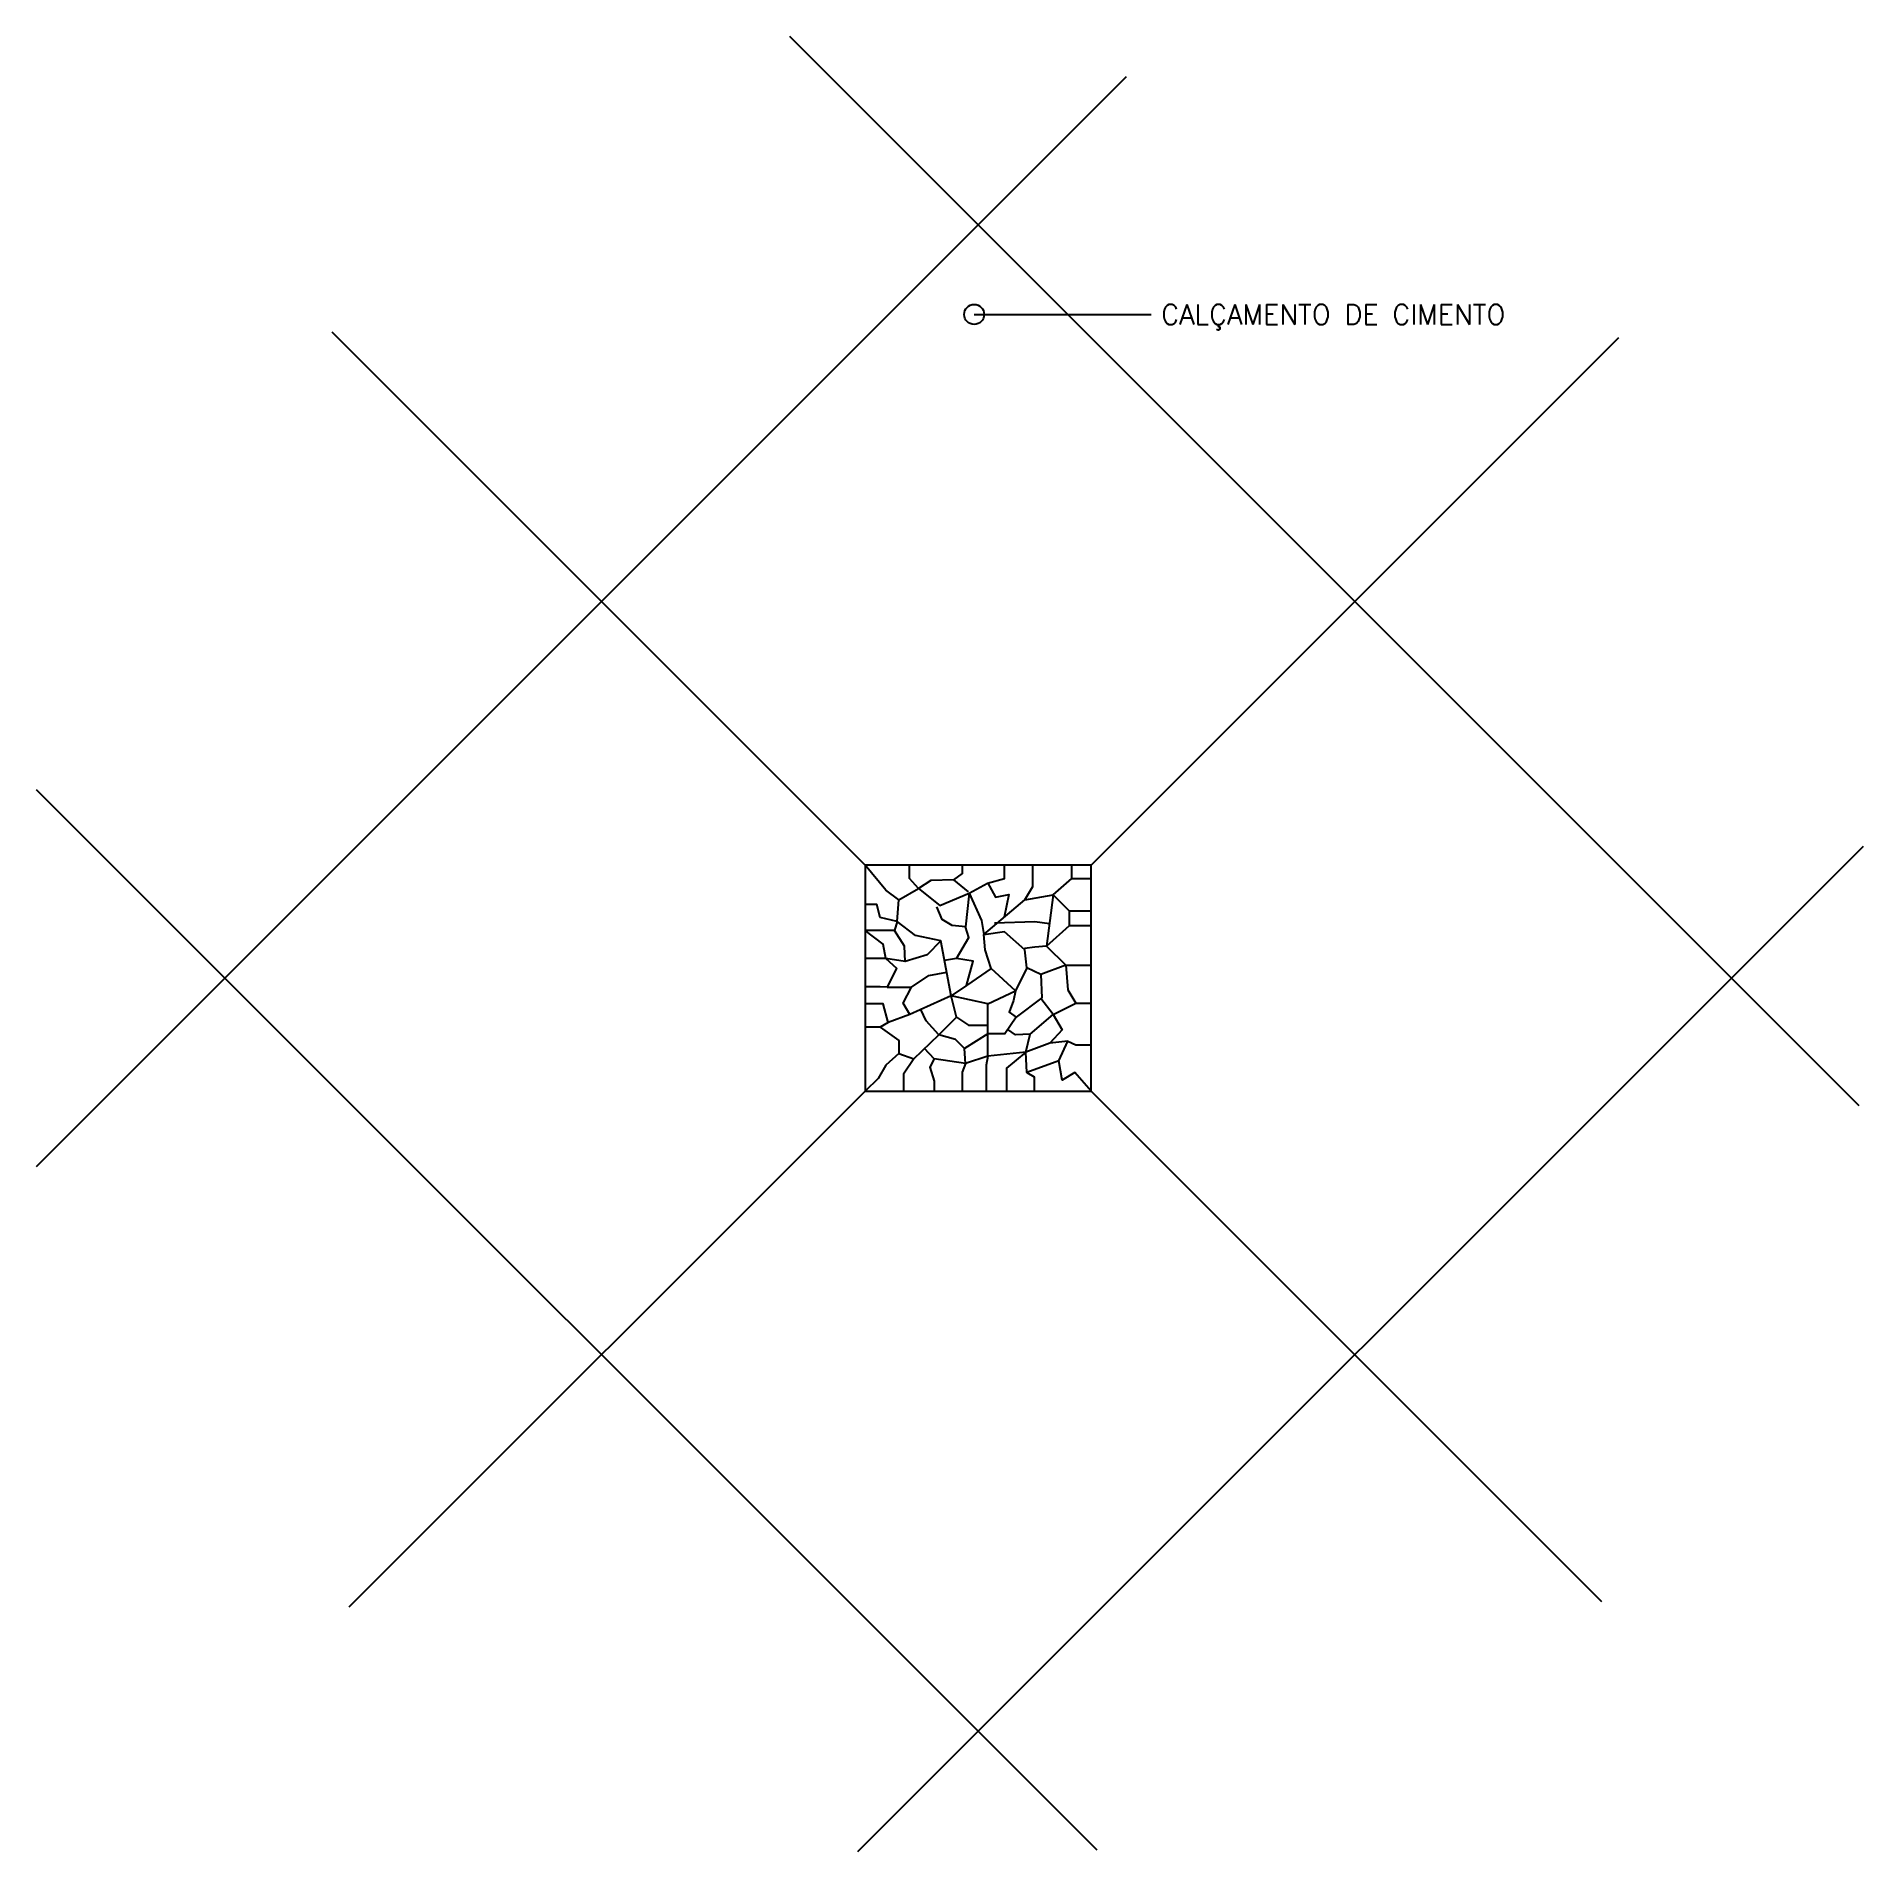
# Model space of a CAD drawing. Header units: millimetres. Extents: x 71 to 407, y 12 to 405.
# Drawn here: x 284.77 to 301.92, y 376.78 to 393.81 of the extents above; entities that cross this region are included whole.
import ezdxf

# ---------------------------------------------------------------- set-up
doc = ezdxf.new("R2010")
doc.units = ezdxf.units.MM
doc.header["$LTSCALE"] = 0.25
for name, color, linetype in [('COTAS', 240, 'Continuous'), ('pisos-concreto', 9, 'Continuous'), ('PISTA DE CAMINHADA', 150, 'Continuous')]:
    doc.layers.add(name, color=color, linetype=linetype)
doc.styles.get("Standard").update_dxf_attribs({"font": 'romans.shx'})
doc.dimstyles.new('100', dxfattribs={"dimscale": 1.25, "dimtxt": 0.15, "dimasz": 0.15, "dimexe": 0.15, "dimexo": 0.15, "dimgap": 0.075, "dimtad": 1, "dimzin": 4, "dimdsep": 46, "dimtxsty": 'Standard', "dimblk1": 'OBLIQUE', "dimblk2": 'OBLIQUE', "dimsah": 1, "dimcen": 0.09, "dimdle": 0.15, "dimclrd": 256, "dimclre": 256, "dimclrt": 7, "dimadec": 0, "dimazin": 0, "dimtfac": 1, "dimtmove": 2, "dimatfit": 3, "dimldrblk": 'ORIGIN', "dimfxl": 1, "dimtolj": 1, "dimtzin": 4, "dimlwd": -1, "dimarcsym": 0})

msp = doc.modelspace()

# ---------------------------------------------------------------- texts
at = {"layer": 'COTAS', "color": 7, "insert": (295.324, 391.3), "char_height": 0.1875, "attachment_point": 1}
msp.add_mtext('CALÇAMENTO DE CIMENTO', dxfattribs=at)

# ---------------------------------------------------------------- blocks, each defined once
blk = doc.blocks.new('_OBLIQUE')
at = {"color": 0, "linetype": 'ByBlock'}
blk.add_line((-0.5, -0.5), (0.5, 0.5), dxfattribs=at)
blk = doc.blocks.new('_Origin')
at = {"color": 0, "linetype": 'ByBlock', "lineweight": -2}
blk.add_line((0, 0), (-1, 0), dxfattribs=at)
blk.add_circle((0, 0), 0.5, dxfattribs=at)

# ---------------------------------------------------------------- linework, layer by layer
at = {"layer": 'pisos-concreto'}
for p, q in [((301.876, 383.778), (291.838, 393.815)), ((284.767, 383.208), (294.999, 393.44)), ((292.546, 386.037), (287.543, 391.039)), ((294.667, 386.037), (299.62, 390.99)), ((294.723, 376.788), (284.767, 386.744)), ((292.478, 376.777), (301.916, 386.215)), ((287.703, 379.073), (292.546, 383.915)), ((299.462, 379.121), (294.667, 383.915))]:
    msp.add_line(p, q, dxfattribs=at)
for points in [[(294.667, 383.915), (294.514, 384.089), (294.394, 384.019), (294.364, 384.199), (294.063, 384.089), (294.053, 384.279), (293.698, 384.244), (293.698, 384.735), (293.352, 384.81), (293.257, 385.326), (293.017, 385.376), (292.846, 385.506), (292.862, 385.711), (292.741, 385.801), (292.546, 386.037)], [(293.047, 385.817), (292.962, 385.912), (292.962, 386.037)], [(293.378, 385.897), (293.458, 385.957), (293.458, 386.037)], [(293.695, 385.868), (293.853, 385.912), (293.853, 386.037)], [(294.044, 385.712), (294.119, 385.837), (294.119, 386.037)], [(294.485, 385.912), (294.485, 386.037)], [(293.516, 385.787), (293.378, 385.897), (293.162, 385.892), (293.047, 385.817)], [(293.523, 385.772), (293.695, 385.868)], [(293.693, 385.872), (293.768, 385.737), (293.893, 385.762), (293.851, 385.549)], [(294.309, 385.757), (294.485, 385.912), (294.667, 385.912)], [(292.862, 385.711), (293.047, 385.817), (293.247, 385.656), (293.523, 385.772), (293.638, 385.516), (293.658, 385.386), (294.044, 385.712), (294.309, 385.757), (294.249, 385.276), (294.429, 385.096), (294.667, 385.096)], [(293.523, 385.772), (293.488, 385.456)], [(294.309, 385.757), (294.459, 385.607), (294.667, 385.607)], [(292.846, 385.506), (292.686, 385.546), (292.656, 385.666), (292.546, 385.666)], [(293.402, 385.16), (293.518, 385.356), (293.488, 385.456), (293.362, 385.471), (293.267, 385.526), (293.218, 385.644)], [(294.459, 385.607), (294.459, 385.471)], [(292.846, 385.506), (292.821, 385.421), (292.546, 385.421)], [(292.921, 385.13), (292.741, 385.16), (292.716, 385.295), (292.546, 385.421)], [(293.257, 385.326), (293.127, 385.195), (292.921, 385.13), (292.916, 385.276), (292.821, 385.421)], [(293.728, 385.065), (293.673, 385.241), (293.658, 385.386)], [(294.063, 385.071), (294.043, 385.241), (293.853, 385.411), (293.659, 385.381)], [(293.76, 385.495), (294.139, 385.506), (294.276, 385.489)], [(294.249, 385.276), (294.464, 385.471), (294.667, 385.471)], [(294.249, 385.276), (294.139, 385.266), (294.042, 385.255)], [(292.741, 385.16), (292.546, 385.16)], [(292.741, 385.16), (292.841, 385.07), (292.751, 384.89), (292.686, 384.895), (292.546, 384.895)], [(292.751, 384.89), (292.981, 384.89), (293.142, 385), (293.311, 385.031)], [(293.497, 384.905), (293.558, 385.135), (293.402, 385.16), (293.291, 385.14)], [(293.958, 384.855), (293.728, 385.065), (293.497, 384.905), (293.352, 384.81)], [(294.429, 385.096), (294.194, 385.01), (294.204, 384.79), (293.963, 384.61), (293.858, 384.454), (293.698, 384.454)], [(294.194, 385.01), (294.063, 385.071), (293.958, 384.855)], [(294.429, 385.096), (294.449, 384.865), (294.524, 384.74)], [(293.352, 384.81), (292.966, 384.634), (292.901, 384.74), (292.981, 384.89)], [(293.698, 384.735), (293.958, 384.855), (293.938, 384.765), (293.898, 384.655), (293.964, 384.61)], [(292.966, 384.634), (292.761, 384.559), (292.716, 384.734), (292.546, 384.734)], [(293.001, 384.219), (293.237, 384.444), (293.117, 384.574), (293.068, 384.681)], [(293.237, 384.444), (293.402, 384.609), (293.352, 384.81)], [(294.093, 384.449), (294.309, 384.635), (294.196, 384.785)], [(294.309, 384.635), (294.524, 384.74), (294.667, 384.74)], [(292.761, 384.559), (292.686, 384.514), (292.546, 384.514)], [(292.686, 384.514), (292.861, 384.389), (292.861, 384.269), (293.001, 384.219), (292.906, 384.073), (292.906, 383.915)], [(293.402, 384.609), (293.517, 384.534), (293.698, 384.534)], [(294.053, 384.279), (294.093, 384.449), (293.958, 384.444), (293.885, 384.494)], [(294.309, 384.635), (294.394, 384.49), (294.279, 384.364), (294.053, 384.279)], [(293.487, 384.174), (293.192, 384.219), (293.101, 384.314)], [(293.698, 384.454), (293.477, 384.314), (293.392, 384.399), (293.237, 384.444)], [(293.698, 384.244), (293.487, 384.174), (293.477, 384.314)], [(294.364, 384.199), (294.449, 384.384), (294.279, 384.364)], [(294.449, 384.384), (294.524, 384.349), (294.667, 384.349)], [(292.861, 384.269), (292.741, 384.158), (292.666, 384.033), (292.546, 383.915)], [(293.192, 384.219), (293.152, 384.139), (293.192, 384.008), (293.192, 383.915)], [(293.487, 384.174), (293.457, 384.094), (293.457, 383.915)], [(293.698, 384.244), (293.682, 384.159), (293.682, 383.915)], [(294.053, 384.279), (293.873, 384.129), (293.873, 383.915)], [(294.063, 384.089), (294.133, 384.049), (294.133, 383.915)]]:
    msp.add_lwpolyline(points, dxfattribs=at)
at = {"layer": 'PISTA DE CAMINHADA'}
msp.add_lwpolyline([(292.546, 383.915), (294.667, 383.915), (294.667, 386.037), (292.546, 386.037)], close=True, dxfattribs=at)
msp.add_lwpolyline([(292.546, 383.915), (294.667, 383.915), (294.667, 386.037), (292.546, 386.037)], close=True, dxfattribs=at)

msp.set_redraw_order([(e.dxf.handle, doc.entitydb.next_handle()) for e in msp.query("TEXT MTEXT ATTDEF DIMENSION ARC_DIMENSION")])  # texts and dimensions are drawn at this point

# ---------------------------------------------------------------- leaders
at = {"layer": 'COTAS', "annotation_type": 0, "has_hookline": 1, "hookline_direction": 0, "text_width": 3.625}
msp.add_leader([(293.569, 391.206), (295.231, 391.206)], dimstyle='100', override={"dimgap": 0.075, "dimtad": 0}, dxfattribs=at)

doc.saveas('drawing.dxf')
